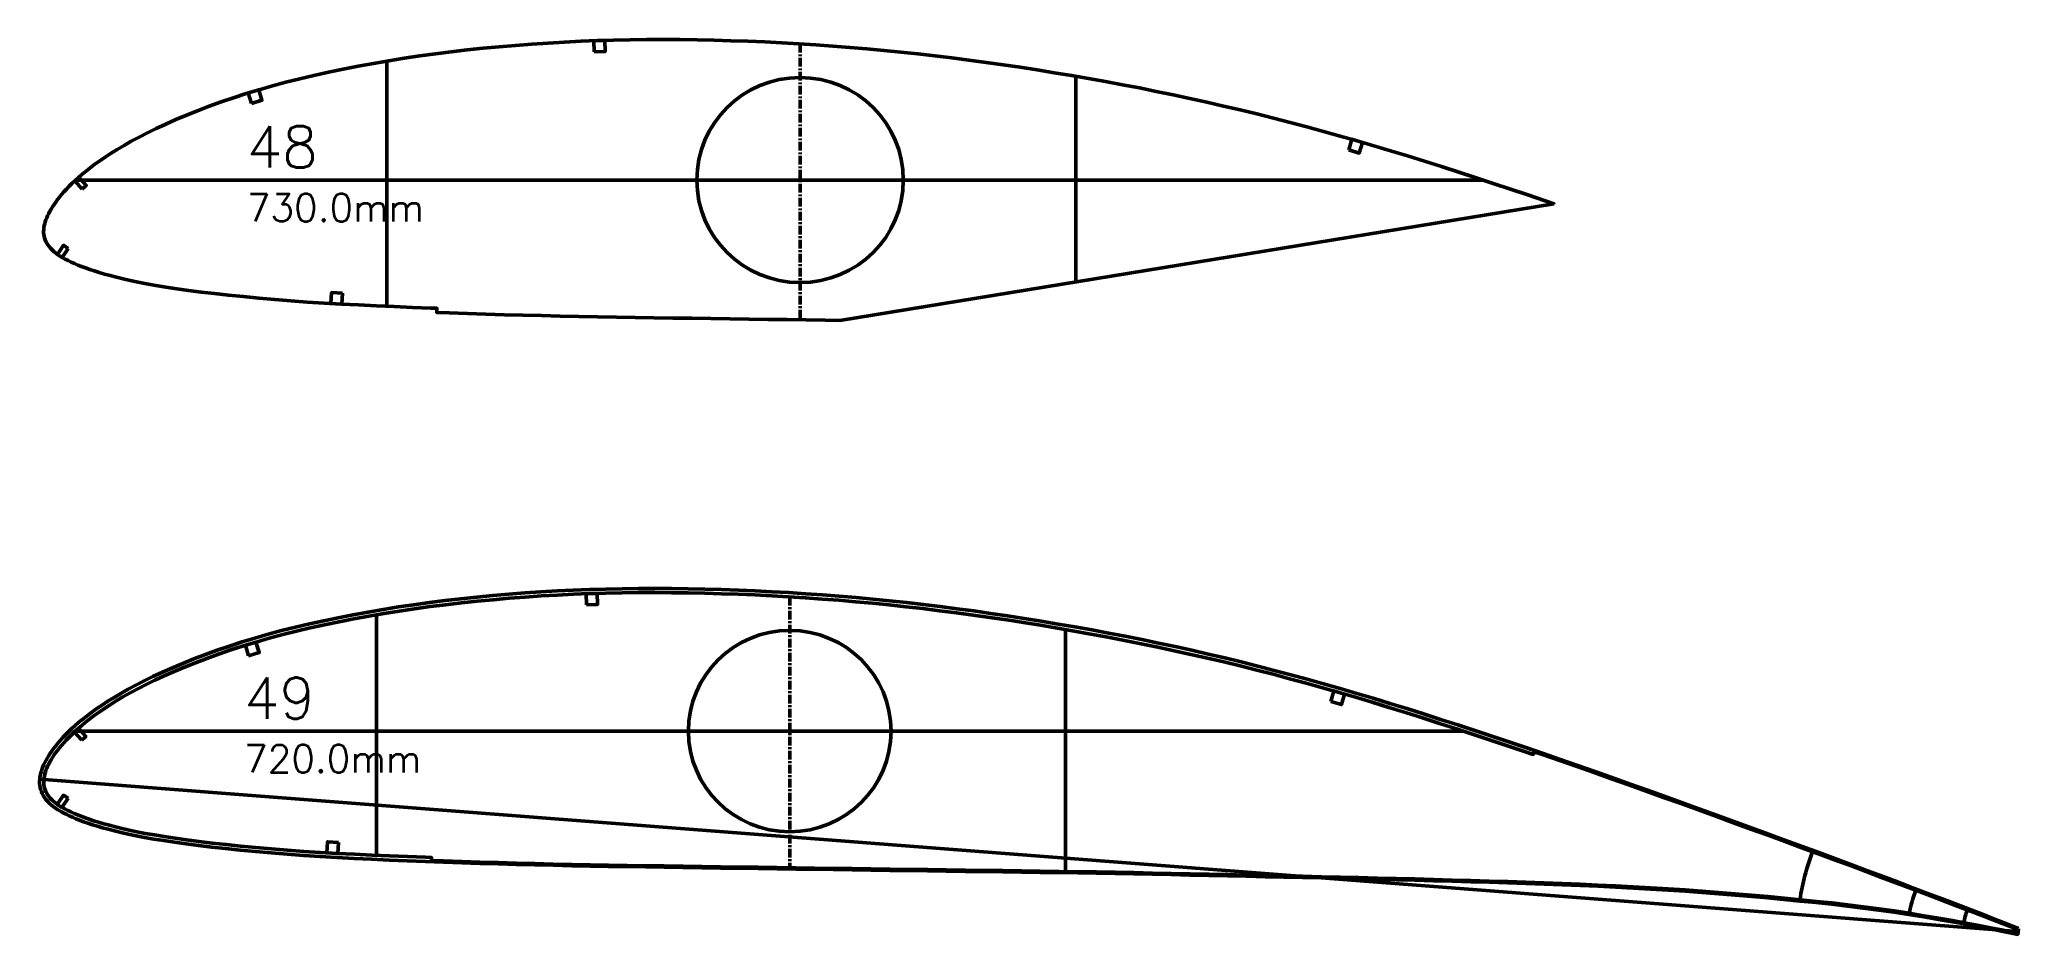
# Model space of a CAD drawing. Header units: metres. Extents: x -3 to 1074, y -15727 to -22.
# Drawn here: x -2 to 716, y -9974 to -9649 of the extents above; entities that cross this region are included whole.
import ezdxf
from ezdxf.enums import TextEntityAlignment as Align

# ---------------------------------------------------------------- set-up
doc = ezdxf.new("R2010")
doc.units = ezdxf.units.M
doc.linetypes.add('CENTER', pattern=[5.08, 3.175, -0.635, 0.635, -0.635])
for name, color, linetype, lineweight in [('FoilLayer', 7, 'Continuous', 50), ('StringerLayer', 7, 'Continuous', 50), ('SubLayer', 7, 'Continuous', 50), ('TextLayer', 7, 'Continuous', 50)]:
    doc.layers.add(name, color=color, linetype=linetype, lineweight=lineweight)
doc.styles.add('MSゴシック', font='romans')

msp = doc.modelspace()

# ---------------------------------------------------------------- texts
at = {"layer": 'TextLayer', "style": 'MSゴシック'}
for s, p in [('48', (73, -9700)), ('49', (72, -9900))]:
    msp.add_text(s, height=15, dxfattribs=at).set_placement(p, align=Align.BOTTOM_LEFT)
for s, p in [('730.0mm', (73, -9705)), ('720.0mm', (72, -9905))]:
    msp.add_text(s, height=10, dxfattribs=at).set_placement(p, align=Align.TOP_LEFT)

# ---------------------------------------------------------------- linework, layer by layer
at = {"layer": 'FoilLayer'}
for points in [[(547.27, -9708.58), (547.27, -9708.58), (544.1, -9707.5), (537.82, -9705.37), (531.55, -9703.28), (525.29, -9701.21), (519.02, -9699.16), (512.75, -9697.14), (506.5, -9695.14), (500.29, -9693.17), (494.13, -9691.25), (488.01, -9689.38), (481.91, -9687.55), (475.83, -9685.77), (469.76, -9684.04), (463.7, -9682.35), (457.65, -9680.7), (451.6, -9679.09), (445.56, -9677.54), (439.51, -9676.03), (433.45, -9674.56), (427.38, -9673.13), (421.3, -9671.74), (415.21, -9670.39), (409.1, -9669.08), (402.99, -9667.82), (396.87, -9666.59), (390.73, -9665.41), (384.57, -9664.26), (378.39, -9663.15), (372.2, -9662.08), (366, -9661.04), (359.8, -9660.04), (353.61, -9659.09), (347.41, -9658.17), (341.22, -9657.29), (335.04, -9656.46), (328.86, -9655.67), (322.68, -9654.92), (316.51, -9654.22), (310.33, -9653.56), (304.16, -9652.95), (297.99, -9652.38), (291.83, -9651.85), (285.66, -9651.37), (279.48, -9650.94), (273.3, -9650.55), (267.13, -9650.2), (260.96, -9649.89), (254.8, -9649.63), (248.64, -9649.42), (242.5, -9649.25), (236.36, -9649.13), (230.24, -9649.05), (224.15, -9649.02), (218.09, -9649.03), (212.08, -9649.09), (206.1, -9649.21), (200.14, -9649.39), (194.18, -9649.63), (188.23, -9649.92), (182.3, -9650.27), (176.38, -9650.67), (170.48, -9651.12), (164.6, -9651.62), (158.76, -9652.18), (152.94, -9652.8), (147.16, -9653.46), (141.43, -9654.19), (135.73, -9654.97), (130.08, -9655.81), (124.49, -9656.71), (118.93, -9657.67), (113.41, -9658.69), (107.96, -9659.74), (102.61, -9660.85), (97.37, -9662), (92.24, -9663.21), (87.21, -9664.48), (82.28, -9665.81), (77.45, -9667.2), (72.73, -9668.64), (68.12, -9670.13), (63.64, -9671.67), (59.3, -9673.24), (55.11, -9674.84), (51.08, -9676.46), (47.24, -9678.07), (43.6, -9679.68), (40.16, -9681.27), (36.93, -9682.84), (33.91, -9684.4), (31.09, -9685.93), (28.45, -9687.42), (26, -9688.87), (23.73, -9690.28), (21.62, -9691.65), (19.68, -9692.97), (17.89, -9694.26), (16.22, -9695.51), (14.69, -9696.73), (13.26, -9697.91), (11.94, -9699.05), (10.71, -9700.16), (9.57, -9701.24), (8.52, -9702.28), (7.55, -9703.3), (6.65, -9704.29), (5.81, -9705.26), (5.04, -9706.2), (4.33, -9707.11), (3.67, -9708), (3.06, -9708.88), (2.49, -9709.74), (1.98, -9710.55), (1.53, -9711.34), (1.11, -9712.15), (0.73, -9712.95), (0.4, -9713.68), (0.11, -9714.39), (-0.12, -9715.12), (-0.32, -9715.85), (-0.48, -9716.54), (-0.6, -9717.22), (-0.68, -9717.9), (-0.72, -9718.51), (-0.73, -9719.13), (-0.68, -9719.76), (-0.57, -9720.39), (-0.41, -9721.03), (-0.19, -9721.68), (0.08, -9722.31), (0.41, -9722.94), (0.81, -9723.56), (1.27, -9724.17), (1.79, -9724.78), (2.37, -9725.38), (3.01, -9725.97), (3.71, -9726.54), (4.46, -9727.11), (5.28, -9727.66), (6.17, -9728.2), (7.13, -9728.73), (8.16, -9729.25), (9.27, -9729.78), (10.45, -9730.31), (11.71, -9730.84), (13.06, -9731.38), (14.49, -9731.92), (16.02, -9732.47), (17.67, -9733.01), (19.45, -9733.56), (21.37, -9734.12), (23.44, -9734.68), (25.68, -9735.26), (28.1, -9735.86), (30.72, -9736.45), (33.56, -9737.05), (36.65, -9737.65), (40.01, -9738.24), (43.66, -9738.84), (47.62, -9739.44), (51.87, -9740.05), (56.41, -9740.64), (61.25, -9741.22), (66.37, -9741.77), (71.75, -9742.32), (77.35, -9742.85), (83.11, -9743.36), (88.98, -9743.85), (94.95, -9744.28), (101.03, -9744.67), (107.25, -9745.02), (113.58, -9745.35), (120, -9745.66), (126.5, -9745.95), (133.09, -9746.21), (139.75, -9746.47), (141.98, -9746.55), (141.92, -9748.05), (146.38, -9748.22), (153.07, -9748.46), (159.76, -9748.68), (166.46, -9748.87), (173.2, -9749.05), (179.97, -9749.22), (186.75, -9749.38), (193.53, -9749.53), (200.3, -9749.67), (207.08, -9749.78), (213.89, -9749.89), (220.74, -9749.98), (227.6, -9750.08), (234.47, -9750.19), (241.35, -9750.29), (248.25, -9750.39), (255.17, -9750.48), (262.09, -9750.57), (269.02, -9750.67), (275.94, -9750.77), (282.86, -9750.87), (288.13, -9750.95), (547.27, -9708.58)], [(715.82, -9971.65), (713.67, -9970.78), (710.23, -9969.44), (706.5, -9967.97), (702.42, -9966.38), (697.98, -9964.69), (693.2, -9962.86), (688.14, -9960.93), (682.84, -9958.9), (677.39, -9956.83), (671.89, -9954.75), (666.35, -9952.7), (660.73, -9950.58), (655.04, -9948.42), (649.26, -9946.27), (643.37, -9944.09), (637.4, -9941.91), (631.3, -9939.67), (625.11, -9937.41), (618.85, -9935.12), (612.54, -9932.82), (606.22, -9930.51), (599.89, -9928.2), (593.56, -9925.91), (587.23, -9923.62), (580.91, -9921.35), (574.6, -9919.09), (568.32, -9916.85), (562.06, -9914.63), (555.81, -9912.44), (549.56, -9910.27), (543.34, -9908.12), (537.12, -9905.99), (530.93, -9903.9), (524.73, -9901.83), (518.55, -9899.78), (512.36, -9897.76), (506.18, -9895.77), (500.01, -9893.79), (493.88, -9891.85), (487.79, -9889.96), (481.74, -9888.1), (475.72, -9886.3), (469.72, -9884.54), (463.72, -9882.83), (457.74, -9881.16), (451.76, -9879.53), (445.78, -9877.95), (439.81, -9876.41), (433.84, -9874.92), (427.85, -9873.46), (421.86, -9872.05), (415.85, -9870.68), (409.83, -9869.35), (403.8, -9868.06), (397.76, -9866.81), (391.71, -9865.6), (385.65, -9864.43), (379.56, -9863.3), (373.46, -9862.2), (367.34, -9861.14), (361.22, -9860.11), (355.1, -9859.13), (348.98, -9858.18), (342.86, -9857.28), (336.75, -9856.41), (330.64, -9855.59), (324.53, -9854.81), (318.43, -9854.07), (312.33, -9853.38), (306.23, -9852.73), (300.13, -9852.12), (294.04, -9851.56), (287.94, -9851.04), (281.85, -9850.56), (275.75, -9850.14), (269.64, -9849.75), (263.54, -9849.4), (257.45, -9849.1), (251.36, -9848.85), (245.28, -9848.63), (239.2, -9848.47), (233.14, -9848.35), (227.1, -9848.27), (221.07, -9848.23), (215.09, -9848.25), (209.14, -9848.31), (203.23, -9848.43), (197.34, -9848.61), (191.45, -9848.84), (185.57, -9849.13), (179.7, -9849.47), (173.85, -9849.87), (168.02, -9850.31), (162.21, -9850.81), (156.43, -9851.37), (150.68, -9851.97), (144.96, -9852.63), (139.29, -9853.35), (133.65, -9854.12), (128.07, -9854.95), (122.53, -9855.84), (117.03, -9856.79), (111.57, -9857.8), (106.18, -9858.85), (100.89, -9859.94), (95.7, -9861.08), (90.61, -9862.28), (85.63, -9863.54), (80.74, -9864.86), (75.96, -9866.23), (71.27, -9867.66), (66.71, -9869.14), (62.27, -9870.66), (57.96, -9872.22), (53.81, -9873.81), (49.81, -9875.41), (45.99, -9877.02), (42.38, -9878.61), (38.96, -9880.2), (35.75, -9881.76), (32.74, -9883.31), (29.93, -9884.83), (27.31, -9886.32), (24.86, -9887.77), (22.6, -9889.17), (20.5, -9890.54), (18.55, -9891.86), (16.75, -9893.15), (15.08, -9894.41), (13.54, -9895.63), (12.11, -9896.82), (10.78, -9897.97), (9.54, -9899.09), (8.4, -9900.17), (7.34, -9901.23), (6.35, -9902.26), (5.44, -9903.26), (4.59, -9904.24), (3.81, -9905.2), (3.08, -9906.13), (2.41, -9907.05), (1.79, -9907.94), (1.21, -9908.82), (0.67, -9909.67), (0.19, -9910.51), (-0.24, -9911.34), (-0.63, -9912.16), (-0.99, -9912.96), (-1.3, -9913.75), (-1.55, -9914.53), (-1.76, -9915.3), (-1.93, -9916.06), (-2.06, -9916.8), (-2.15, -9917.54), (-2.19, -9918.26), (-2.19, -9919), (-2.13, -9919.74), (-2, -9920.49), (-1.8, -9921.23), (-1.54, -9921.97), (-1.22, -9922.7), (-0.84, -9923.42), (-0.38, -9924.12), (0.13, -9924.81), (0.71, -9925.47), (1.34, -9926.12), (2.03, -9926.75), (2.77, -9927.37), (3.58, -9927.97), (4.44, -9928.54), (5.37, -9929.11), (6.36, -9929.65), (7.41, -9930.19), (8.54, -9930.72), (9.73, -9931.26), (11, -9931.79), (12.35, -9932.34), (13.8, -9932.88), (15.34, -9933.43), (16.99, -9933.98), (18.77, -9934.52), (20.69, -9935.08), (22.75, -9935.64), (24.98, -9936.22), (27.39, -9936.81), (29.99, -9937.4), (32.82, -9938), (35.89, -9938.59), (39.22, -9939.18), (42.84, -9939.77), (46.76, -9940.37), (50.97, -9940.97), (55.46, -9941.55), (60.25, -9942.12), (65.31, -9942.67), (70.63, -9943.21), (76.16, -9943.74), (81.85, -9944.24), (87.65, -9944.72), (93.55, -9945.15), (99.56, -9945.54), (105.7, -9945.89), (111.95, -9946.21), (118.29, -9946.51), (124.71, -9946.79), (131.21, -9947.06), (137.78, -9947.31), (144.37, -9947.56), (150.97, -9947.79), (157.57, -9948.01), (164.18, -9948.2), (170.83, -9948.38), (177.51, -9948.54), (184.2, -9948.7), (190.88, -9948.85), (197.55, -9948.99), (204.24, -9949.1), (210.96, -9949.2), (217.71, -9949.3), (224.48, -9949.4), (231.26, -9949.5), (238.05, -9949.6), (244.85, -9949.7), (251.68, -9949.79), (258.5, -9949.88), (265.33, -9949.97), (272.16, -9950.07), (278.99, -9950.17), (285.81, -9950.27), (292.64, -9950.36), (299.46, -9950.45), (306.29, -9950.54), (313.12, -9950.64), (319.95, -9950.73), (326.78, -9950.83), (333.6, -9950.92), (340.43, -9951.01), (347.26, -9951.1), (354.07, -9951.19), (360.88, -9951.28), (367.69, -9951.38), (374.49, -9951.48), (381.29, -9951.59), (388.09, -9951.71), (394.87, -9951.83), (401.65, -9951.96), (408.43, -9952.1), (415.22, -9952.25), (422.03, -9952.4), (428.85, -9952.55), (435.66, -9952.7), (442.48, -9952.84), (449.29, -9952.99), (456.09, -9953.14), (462.9, -9953.3), (469.71, -9953.46), (476.51, -9953.62), (483.29, -9953.78), (490.06, -9953.94), (496.82, -9954.12), (503.57, -9954.3), (510.34, -9954.5), (517.09, -9954.69), (523.82, -9954.89), (530.49, -9955.09), (537.11, -9955.31), (543.71, -9955.55), (550.28, -9955.8), (556.78, -9956.06), (563.22, -9956.34), (569.62, -9956.67), (576, -9957.02), (582.37, -9957.39), (588.67, -9957.75), (594.85, -9958.12), (600.91, -9958.54), (606.95, -9959.03), (612.99, -9959.53), (618.97, -9960), (624.86, -9960.52), (630.73, -9961.11), (636.59, -9961.69), (642.38, -9962.24), (648.08, -9962.83), (653.76, -9963.51), (659.47, -9964.24), (665.15, -9964.97), (670.68, -9965.71), (676.09, -9966.55), (681.48, -9967.44), (686.76, -9968.35), (691.87, -9969.24), (696.72, -9970.12), (701.32, -9970.99), (705.63, -9971.81), (709.64, -9972.59), (713.32, -9973.32), (715.6, -9973.8)], [(715.65, -9972.07), (713.51, -9971.2), (710.06, -9969.86), (706.33, -9968.39), (702.26, -9966.8), (697.82, -9965.11), (693.04, -9963.28), (687.98, -9961.35), (682.68, -9959.33), (677.24, -9957.25), (671.74, -9955.17), (666.19, -9953.12), (660.57, -9951), (654.88, -9948.84), (649.1, -9946.69), (643.22, -9944.52), (637.24, -9942.33), (631.15, -9940.09), (624.96, -9937.83), (618.7, -9935.54), (612.39, -9933.24), (606.06, -9930.93), (599.73, -9928.63), (593.41, -9926.33), (587.08, -9924.05), (580.76, -9921.77), (574.45, -9919.51), (568.17, -9917.27), (561.91, -9915.06), (555.66, -9912.86), (549.42, -9910.69), (543.19, -9908.54), (540.11, -9907.49), (539.77, -9908.48), (536.64, -9907.41), (530.45, -9905.32), (524.26, -9903.25), (518.08, -9901.21), (511.9, -9899.19), (505.72, -9897.2), (499.56, -9895.22), (493.43, -9893.29), (487.36, -9891.39), (481.31, -9889.54), (475.3, -9887.74), (469.3, -9885.99), (463.32, -9884.28), (457.34, -9882.61), (451.37, -9880.98), (445.41, -9879.4), (439.45, -9877.86), (433.49, -9876.37), (427.51, -9874.92), (421.52, -9873.52), (415.53, -9872.15), (409.51, -9870.82), (403.5, -9869.53), (397.47, -9868.28), (391.43, -9867.07), (385.37, -9865.9), (379.3, -9864.77), (373.2, -9863.68), (367.1, -9862.62), (360.98, -9861.6), (354.87, -9860.61), (348.76, -9859.67), (342.65, -9858.76), (336.55, -9857.9), (330.45, -9857.08), (324.35, -9856.3), (318.26, -9855.56), (312.17, -9854.87), (306.08, -9854.22), (299.99, -9853.61), (293.91, -9853.05), (287.83, -9852.53), (281.74, -9852.06), (275.65, -9851.63), (269.56, -9851.25), (263.47, -9850.9), (257.38, -9850.6), (251.31, -9850.35), (245.24, -9850.13), (239.17, -9849.97), (233.12, -9849.85), (227.09, -9849.77), (221.08, -9849.73), (215.11, -9849.75), (209.17, -9849.81), (203.28, -9849.93), (197.4, -9850.11), (191.52, -9850.34), (185.65, -9850.63), (179.8, -9850.97), (173.96, -9851.36), (168.15, -9851.81), (162.35, -9852.31), (156.58, -9852.86), (150.85, -9853.46), (145.15, -9854.12), (139.49, -9854.84), (133.87, -9855.61), (128.3, -9856.43), (122.78, -9857.32), (117.3, -9858.27), (111.86, -9859.27), (106.48, -9860.32), (101.21, -9861.4), (96.04, -9862.54), (90.98, -9863.74), (86.02, -9864.99), (81.16, -9866.3), (76.39, -9867.67), (71.74, -9869.09), (67.19, -9870.56), (62.78, -9872.07), (58.5, -9873.62), (54.36, -9875.2), (50.39, -9876.8), (46.6, -9878.39), (43.01, -9879.97), (39.62, -9881.54), (36.44, -9883.1), (33.46, -9884.63), (30.67, -9886.14), (28.07, -9887.61), (25.65, -9889.04), (23.41, -9890.43), (21.34, -9891.78), (19.42, -9893.08), (17.65, -9894.35), (16.01, -9895.59), (14.5, -9896.79), (13.09, -9897.95), (11.79, -9899.08), (10.58, -9900.18), (9.46, -9901.24), (8.42, -9902.27), (7.46, -9903.27), (6.57, -9904.25), (5.75, -9905.2), (4.99, -9906.12), (4.29, -9907.02), (3.64, -9907.9), (3.04, -9908.77), (2.48, -9909.62), (1.97, -9910.41), (1.53, -9911.19), (1.12, -9911.99), (0.74, -9912.78), (0.41, -9913.5), (0.13, -9914.2), (-0.1, -9914.92), (-0.29, -9915.63), (-0.45, -9916.32), (-0.57, -9916.98), (-0.65, -9917.65), (-0.69, -9918.26), (-0.7, -9918.87), (-0.65, -9919.48), (-0.54, -9920.11), (-0.38, -9920.74), (-0.17, -9921.37), (0.1, -9922), (0.42, -9922.61), (0.81, -9923.22), (1.27, -9923.83), (1.78, -9924.43), (2.35, -9925.02), (2.98, -9925.6), (3.67, -9926.16), (4.41, -9926.72), (5.22, -9927.26), (6.09, -9927.79), (7.04, -9928.32), (8.06, -9928.84), (9.15, -9929.35), (10.31, -9929.88), (11.56, -9930.4), (12.88, -9930.93), (14.3, -9931.47), (15.81, -9932), (17.43, -9932.54), (19.19, -9933.08), (21.08, -9933.63), (23.13, -9934.19), (25.33, -9934.76), (27.72, -9935.35), (30.3, -9935.94), (33.1, -9936.52), (36.15, -9937.11), (39.46, -9937.69), (43.07, -9938.28), (46.97, -9938.88), (51.16, -9939.48), (55.64, -9940.06), (60.41, -9940.63), (65.46, -9941.18), (70.77, -9941.72), (76.29, -9942.24), (81.97, -9942.75), (87.76, -9943.22), (93.65, -9943.66), (99.65, -9944.04), (105.78, -9944.39), (112.02, -9944.71), (118.36, -9945.02), (124.77, -9945.3), (131.27, -9945.56), (137.83, -9945.81), (140.04, -9945.89), (140, -9946.94), (144.39, -9947.11), (150.99, -9947.34), (157.58, -9947.56), (164.2, -9947.75), (170.84, -9947.93), (177.52, -9948.09), (184.21, -9948.25), (190.89, -9948.4), (197.56, -9948.54), (204.25, -9948.65), (210.97, -9948.75), (217.72, -9948.85), (224.49, -9948.95), (231.27, -9949.05), (238.05, -9949.15), (244.86, -9949.25), (251.68, -9949.34), (258.51, -9949.43), (265.34, -9949.52), (272.17, -9949.62), (279, -9949.72), (285.82, -9949.82), (292.64, -9949.91), (299.47, -9950), (306.3, -9950.09), (313.13, -9950.19), (319.96, -9950.28), (326.78, -9950.38), (333.61, -9950.48), (340.44, -9950.56), (347.26, -9950.65), (354.08, -9950.74), (360.89, -9950.83), (367.7, -9950.93), (374.5, -9951.03), (381.3, -9951.14), (388.1, -9951.26), (394.88, -9951.38), (401.66, -9951.51), (408.44, -9951.65), (415.23, -9951.8), (422.04, -9951.95), (428.86, -9952.1), (435.67, -9952.25), (442.49, -9952.39), (449.3, -9952.54), (456.1, -9952.69), (462.91, -9952.85), (469.72, -9953.01), (476.52, -9953.17), (483.3, -9953.33), (490.07, -9953.49), (496.83, -9953.67), (503.59, -9953.85), (510.35, -9954.05), (517.11, -9954.24), (523.83, -9954.44), (530.5, -9954.64), (537.13, -9954.86), (543.73, -9955.1), (550.3, -9955.35), (556.8, -9955.61), (563.24, -9955.89), (569.64, -9956.22), (576.03, -9956.57), (582.39, -9956.94), (588.7, -9957.3), (594.89, -9957.67), (600.95, -9958.09), (606.99, -9958.58), (613.03, -9959.08), (619.01, -9959.56), (624.91, -9960.08), (630.78, -9960.66), (636.63, -9961.25), (642.42, -9961.79), (648.13, -9962.38), (653.81, -9963.06), (659.53, -9963.8), (665.21, -9964.53), (670.75, -9965.27), (676.17, -9966.11), (681.55, -9967), (686.84, -9967.91), (691.95, -9968.79), (696.81, -9969.68), (701.4, -9970.55), (705.72, -9971.36), (709.72, -9972.15), (713.41, -9972.88), (715.69, -9973.36)]]:
    msp.add_lwpolyline(points, close=True, dxfattribs=at)
at = {"layer": 'StringerLayer'}
for points in [[(199.05, -9653.43), (203.05, -9653.31), (202.93, -9649.31), (198.93, -9649.43), (199.05, -9653.43)], [(74.69, -9672.23), (78.51, -9671.06), (77.34, -9667.23), (73.52, -9668.4), (74.69, -9672.23)], [(472.83, -9689.06), (476.67, -9690.19), (477.8, -9686.35), (473.96, -9685.22), (472.83, -9689.06)], [(13.24, -9703.27), (14.72, -9701.93), (12.03, -9698.96), (10.55, -9700.31), (13.24, -9703.27)], [(8.19, -9724.79), (6.52, -9723.67), (4.3, -9727), (5.96, -9728.11), (8.19, -9724.79)], [(107.75, -9741.05), (103.76, -9740.82), (103.53, -9744.81), (107.52, -9745.04), (107.75, -9741.05)], [(196.3, -9854.14), (200.3, -9854.02), (200.18, -9850.02), (196.18, -9850.14), (196.3, -9854.14)], [(73.66, -9872.69), (77.49, -9871.52), (76.32, -9867.69), (72.49, -9868.86), (73.66, -9872.69)], [(466.31, -9889.28), (470.15, -9890.4), (471.27, -9886.56), (467.43, -9885.44), (466.31, -9889.28)], [(13.1, -9903.29), (14.58, -9901.95), (11.89, -9898.98), (10.41, -9900.33), (13.1, -9903.29)], [(8.13, -9924.39), (6.46, -9923.28), (4.24, -9926.6), (5.9, -9927.72), (8.13, -9924.39)], [(106.31, -9940.41), (102.31, -9940.18), (102.09, -9944.18), (106.08, -9944.4), (106.31, -9940.41)]]:
    msp.add_lwpolyline(points, dxfattribs=at)
at = {"layer": 'SubLayer'}
for p, q in [((123.75, -9656.83), (123.75, -9745.83)), ((373.75, -9662.35), (373.75, -9736.95)), ((521.59, -9700), (10.89, -9700)), ((120, -9857.8), (120, -9945.09)), ((370, -9863.12), (370, -9950.96)), ((514.38, -9900), (10.77, -9900)), ((-2.14, -9917.49), (715.73, -9972.73))]:
    msp.add_line(p, q, dxfattribs=at)
at = {"layer": 'SubLayer', "linetype": 'CENTER'}
for p, q in [((273.75, -9650.58), (273.75, -9750.74)), ((270, -9851.27), (270, -9949.59))]:
    msp.add_line(p, q, dxfattribs=at)
at = {"layer": 'SubLayer'}
for radius, start, end in [(80, 158.77148, 171.74108), (40, 158.0543, 170.4937), (20, 157.01232, 170.78766)]:
    msp.add_arc((715.73, -9972.73), radius, start, end, dxfattribs=at)
for centre, major_axis, ratio in [((273.75, -9700), (37.46, 0), 0.993668), ((270, -9900), (36.76, 0), 0.993813)]:
    msp.add_ellipse(centre, major_axis=major_axis, ratio=ratio, dxfattribs=at)

msp.set_redraw_order([(e.dxf.handle, doc.entitydb.next_handle()) for e in msp.query("TEXT MTEXT ATTDEF DIMENSION ARC_DIMENSION")])  # texts and dimensions are drawn at this point

doc.saveas('drawing.dxf')
